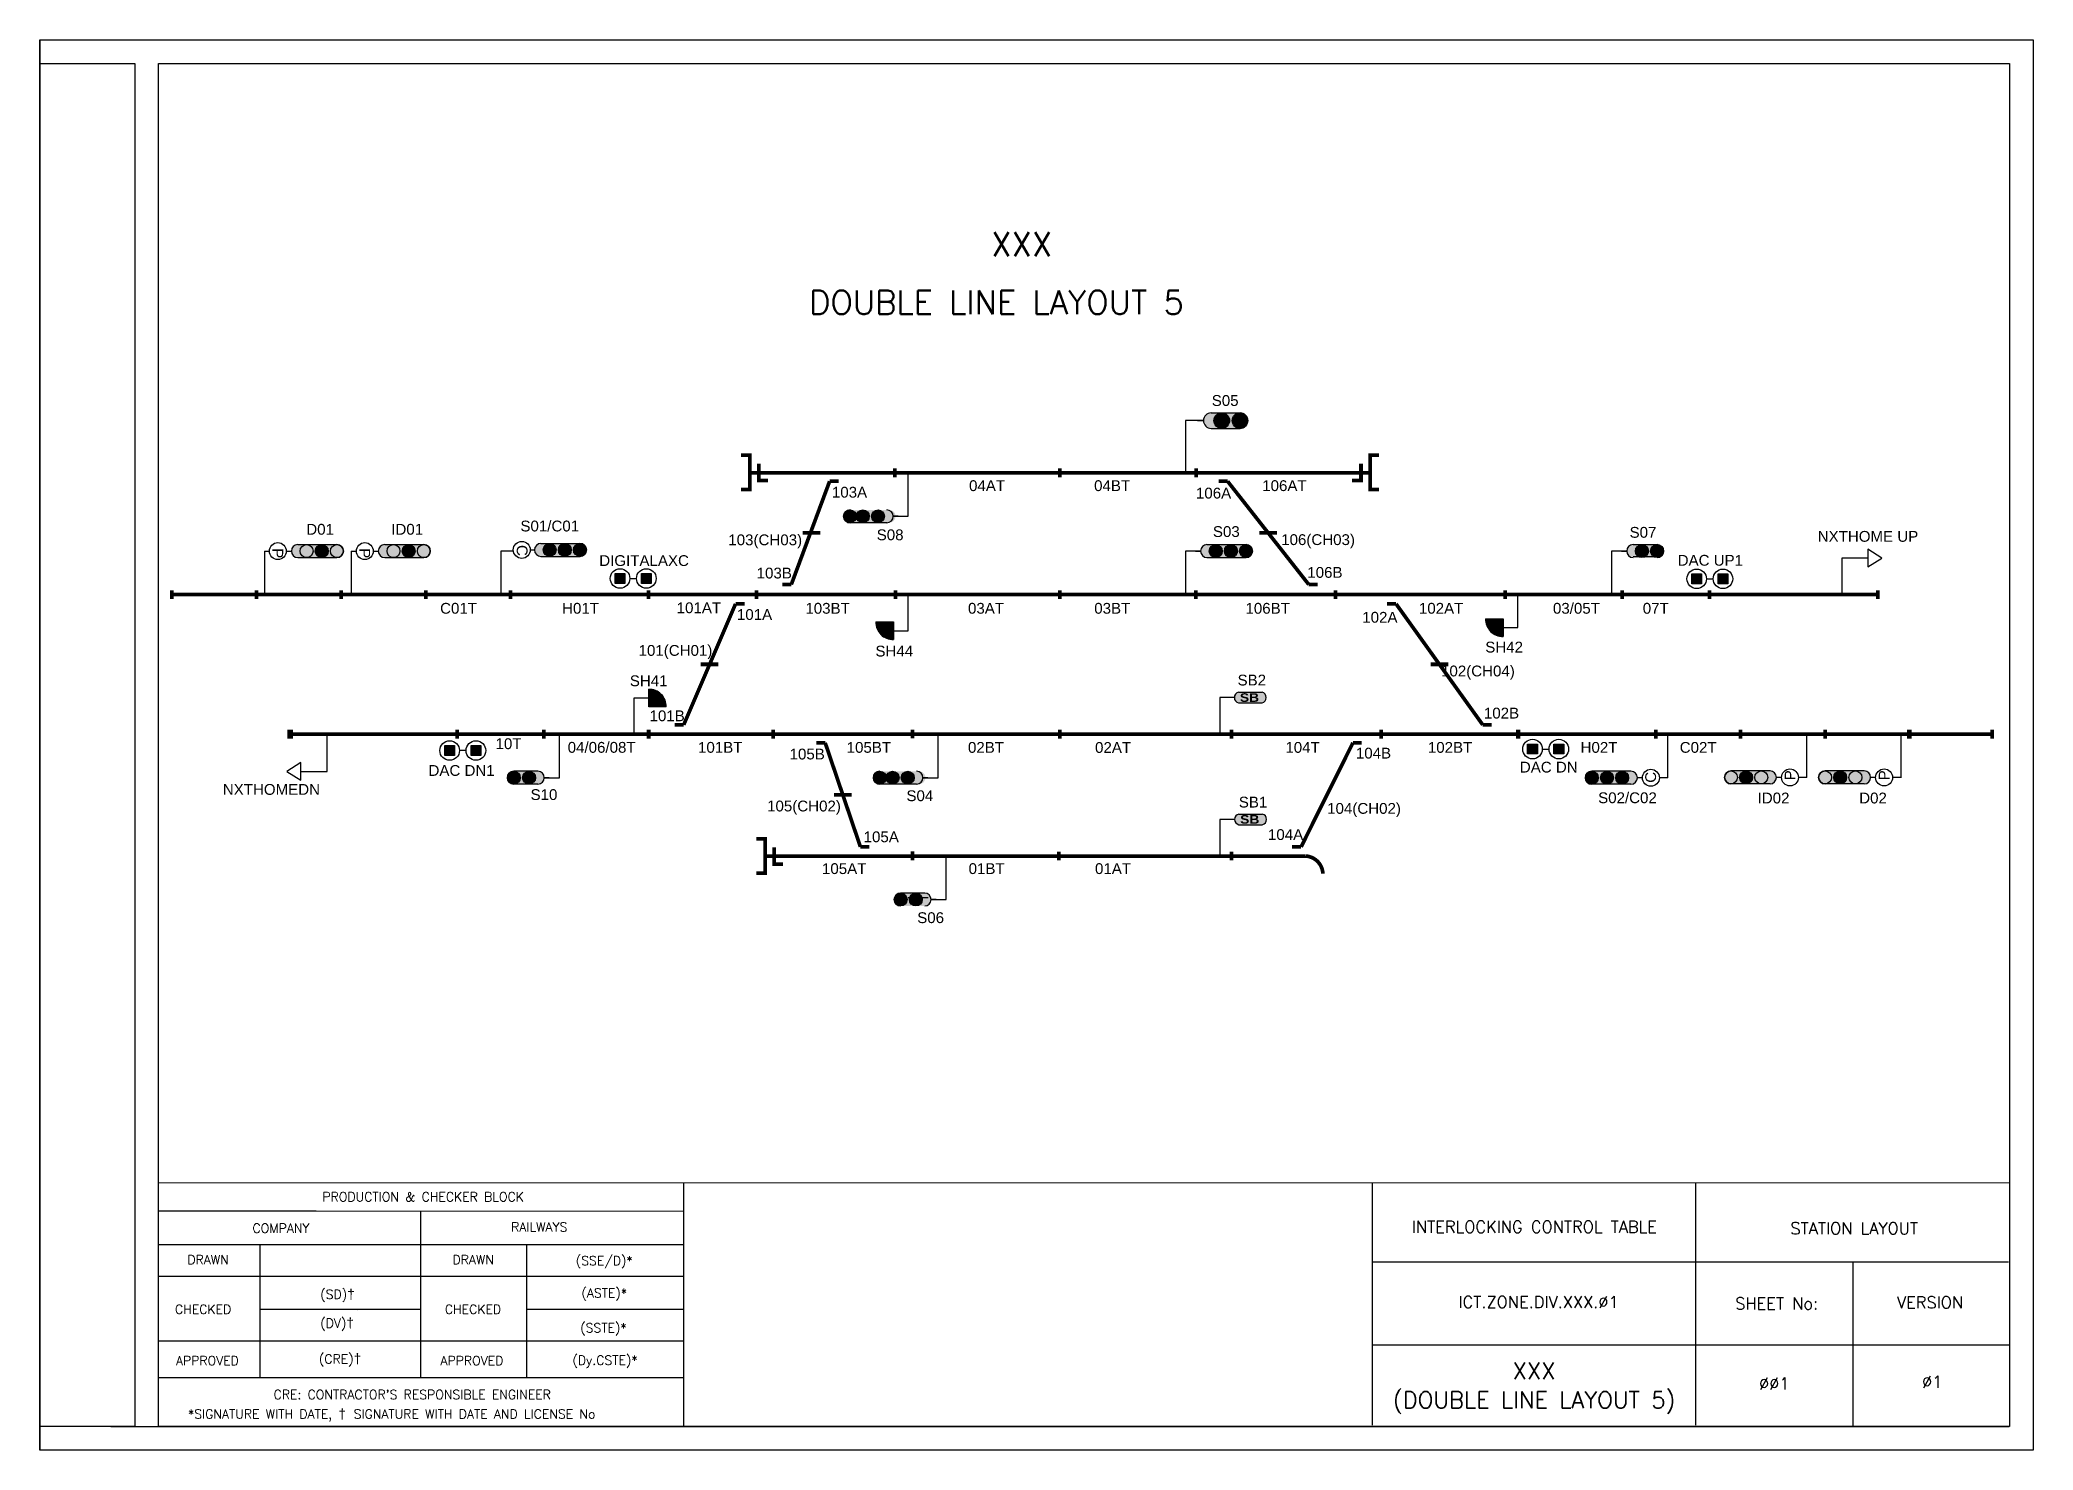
# Model space of a CAD drawing. Header units: inches. Extents: x -19 to 1640, y 43 to 732.
# Drawn here: x 1213.5 to 1633.5, y 430.8 to 727.8 of the extents above; entities that cross this region are included whole.
import ezdxf
from ezdxf.enums import TextEntityAlignment as Align

# ---------------------------------------------------------------- set-up
doc = ezdxf.new("R2010")
doc.units = ezdxf.units.IN
doc.header["$MEASUREMENT"] = 0
doc.layers.add('DIM', color=7, linetype='Continuous')
doc.styles.add('ARIAL', font='arial.ttf')
doc.styles.add('ROMANS', font='romans.shx', dxfattribs={"height": 2})

msp = doc.modelspace()

# ---------------------------------------------------------------- texts
at = {"style": 'ROMANS'}
for s, height, p in [('PRODUCTION & CHECKER BLOCK', 1.92, (1294.29, 484.19)), ('COMPANY', 1.92, (1264.33, 477.57)), ('RAILWAYS', 1.92, (1318.74, 477.83)), ('DRAWN', 1.92, (1248.97, 470.95)), ('DRAWN', 1.92, (1304.83, 470.95)), ('(SSE/D)*', 1.92, (1332.44, 470.74)), ('(ASTE)*', 1.92, (1332.44, 463.92)), ('CHECKED', 1.92, (1247.92, 460.5)), ('CHECKED', 1.92, (1304.79, 460.5)), ('(SSTE)*', 1.92, (1332.27, 456.59)), ('APPROVED', 1.92, (1248.82, 449.69)), ('APPROVED', 1.92, (1304.56, 449.69)), ('(Dy.CSTE)*', 1.92, (1332.61, 449.77)), ('XXX', 3.5, (1528.39, 447.54)), ("CRE: CONTRACTOR'S RESPONSIBLE ENGINEER", 1.92, (1291.98, 442.54)), ('(DOUBLE LINE LAYOUT 5)', 3.5, (1528.39, 441.41))]:
    msp.add_text(s, height=height, dxfattribs=at).set_placement(p, align=Align.MIDDLE_CENTER)
at = {"lineweight": -2, "style": 'ROMANS'}
for s, p in [('INTERLOCKING CONTROL TABLE', (1528.43, 477.86)), ('STATION LAYOUT', (1595.82, 477.54)), ('ICT.ZONE.DIV.XXX.Ø1', (1529.32, 462.02)), ('SHEET No:', (1579.49, 461.72)), ('VERSION', (1611.8, 461.95)), ('ØØ1 ', (1579.84, 444.86)), ('Ø1', (1612.26, 445.23))]:
    msp.add_text(s, height=2.5, dxfattribs=at).set_placement(p, align=Align.MIDDLE_CENTER)
at = {"color": 7, "char_height": 4.993, "width": 127.2695, "attachment_point": 1, "style": 'ROMANS'}
for s, insert in [('\\pi57.2152;XXX', (1356.79, 687.31)), ('\\pi18.81668;DOUBLE LINE LAYOUT 5', (1356.79, 675.05))]:
    msp.add_mtext(s, dxfattribs=dict(at, insert=insert))
at = {"char_height": 1.92, "attachment_point": 1, "style": 'ROMANS'}
for s, width, insert in [('(SD){\\fArial|b0|i0|c0|p34;\\H1.08333x;†}', 8.1172, (1272.6, 464.75)), ('(DV){\\fArial|b0|i0|c0|p34;\\H1.08333x;†}', 8.1172, (1272.6, 458.7)), ('(CRE){\\fArial|b0|i0|c0|p34;\\H1.08333x;†}', 8.1172, (1272.31, 451.16)), ('\\pi-5.76,l9.6,t9.6;*SIGNATURE WITH DATE, {\\fArial|b0|i0|c0|p34;\\H1.08333x;†  }SIGNATURE WITH DATE AND LICENSE No', 104.6362, (1240.9, 439.56))]:
    msp.add_mtext_dynamic_manual_height_columns(s, width=width, gutter_width=12.5, heights=[0], dxfattribs=dict(at, insert=insert))
at = {"layer": 'DIM', "color": 5, "char_height": 2.275, "line_spacing_factor": 0.9, "style": 'ARIAL'}
for s, insert, width, attachment_point in [('\\pi3.75962;S05', (1456.69, 653.02), 12.9041, 1), ('\\pi0.44163;04AT', (1408.87, 635.09), 8.284, 1), ('\\pi0.44163;04BT', (1435.22, 635.09), 8.284, 1), ('\\pi-0.33506;106AT', (1471.42, 635.09), 8.284, 1), ('\\pi0.60147;103A', (1379.81, 633.71), 8.284, 1), ('\\pi0.60147;106A', (1456.52, 633.52), 8.284, 1), ('\\pi4.8258;ID01', (1282.74, 625.9), 15.485, 1), ('\\pi0.63111;S01/C01', (1314.15, 626.59), 12.9041, 1), ('103(CH03)', (1358.59, 623.68), 8.284, 1), ('S08', (1395.51, 622.43), 12.9041, 9), ('\\pi3.76816;S03', (1456.92, 625.42), 12.9041, 1), ('106(CH03)', (1475.08, 623.72), 8.284, 1), ('\\pi5.05857;S07', (1543.43, 625.26), 15.485, 1), ('NXTHOME UP', (1588.13, 624.41), 20.9341, 1), ('\\pi-0.32192;DIGITALAXC', (1331.71, 619.31), 17.8821, 1), ('\\pi0.59199;DAC UP1', (1558.03, 619.37), 14.131, 1), ('\\pi0.68838;103B', (1363.87, 616.68), 8.284, 1), ('\\pi0.68838;106B', (1479.9, 616.82), 8.284, 1), ('\\pi0.36714;C01T', (1297.49, 609.26), 8.284, 1), ('\\pi0.41525;H01T', (1323.15, 609.26), 8.284, 1), ('\\pi-0.33506;101AT', (1348.04, 609.37), 8.284, 1), ('\\pi-0.33506;103BT', (1375.16, 609.26), 8.284, 1), ('\\pi0.44163;03AT', (1408.65, 609.26), 8.284, 1), ('\\pi0.44163;03BT', (1435.25, 609.26), 8.284, 1), ('\\pi-0.33506;106BT', (1467.89, 609.26), 8.284, 1), ('\\pi-0.33506;102AT', (1504.44, 609.26), 8.284, 1), ('\\pi-0.70751;03/05T', (1533.05, 609.26), 8.284, 1), ('\\pi1.50154;07T', (1549.77, 609.26), 8.284, 1), ('\\pi0.60147;101A', (1359.8, 607.95), 8.284, 1), ('\\pi0.60147;102A', (1491.57, 607.37), 8.284, 1), ('\\pi0.32214;SH42', (1517.76, 601.09), 8.284, 1), ('\\pi-3.39995;101(CH01)', (1343.08, 600.39), 8.284, 1), ('\\pi0.31516;SH44', (1389.27, 600.25), 8.284, 1), ('\\pi0.53009;SH41', (1337.3, 591.69), 8.284, 7), ('SB2', (1465.89, 591.84), 6.8143, 7), ('102(CH04)', (1524.31, 596.06), 11.2056, 3), ('\\pi0.68838;101B', (1341.3, 586.62), 8.284, 1), ('102B', (1525.22, 587.19), 8.284, 3), ('\\pi-0.23617;10T', (1309.77, 578.44), 4.5944, 7), ('\\pi-2.91655;04/06/08T', (1327.66, 577.67), 8.284, 7), ('\\pi-0.33506;101BT', (1352.54, 577.67), 8.284, 7), ('\\pi-0.33506;105BT', (1383.86, 577.66), 8.284, 7), ('\\pi0.44163;02BT', (1408.64, 577.66), 8.284, 7), ('\\pi0.44163;02AT', (1435.42, 577.64), 8.284, 7), ('\\pi0.72484;104T', (1475.24, 577.66), 8.284, 7), ('\\pi-0.33506;102BT', (1506.32, 577.66), 8.284, 7), ('\\pi1.24365;H02T', (1536.92, 577.66), 9.9408, 7), ('\\pi1.19554;C02T', (1557.86, 577.66), 9.9408, 7), ('\\pi0.68838;105B', (1370.81, 576.26), 8.284, 7), ('104B', (1498.24, 576.45), 8.284, 9), ('DAC DN', (1537.55, 573.5), 14.2771, 9), ('DAC DN1', (1309.36, 572.8), 13.7299, 9), ('NXTHOMEDN', (1272.55, 568.81), 12.9041, 9), ('S10', (1322.57, 567.72), 12.9041, 9), ('105(CH02)', (1366.76, 564.66), 8.284, 7), ('S04', (1401.77, 567.48), 12.9041, 9), ('SB1', (1466.15, 566.14), 6.8143, 7), ('104(CH02)', (1500.31, 564.16), 8.284, 9), ('S02/C02', (1554.23, 567.05), 15.485, 9), ('ID02', (1582.18, 567), 15.485, 9), ('\\pi0.60147;105A', (1386.5, 558.83), 8.284, 7), ('104A', (1479.72, 559.3), 8.284, 9), ('\\pi-0.33506;105AT', (1378.66, 552.13), 8.284, 7), ('\\pi0.44163;01BT', (1408.78, 552.13), 8.284, 7), ('\\pi0.44163;01AT', (1435.41, 552.13), 8.284, 7), ('S06', (1404.04, 541.8), 12.9041, 9)]:
    msp.add_mtext(s, dxfattribs=dict(at, insert=insert, width=width, attachment_point=attachment_point))
at = {"layer": 'DIM', "color": 5, "char_height": 2.275, "width": 15.485, "style": 'ARIAL'}
for s, insert, attachment_point in [('\\pi5.24169;D01', (1264.42, 625.9), 1), ('D02', (1602.7, 567), 9)]:
    msp.add_mtext(s, dxfattribs=dict(at, insert=insert, attachment_point=attachment_point))
at = {"layer": 'DIM', "color": 5, "char_height": 2.275, "width": 5.1185, "attachment_point": 1, "style": 'ARIAL'}
for s, insert, rotation in [('\\pi1.69102;P', (1264.79, 622.47), 270), ('\\pi1.69102;P', (1283.11, 622.47), 270), ('\\pi1.55368;C', (1316.28, 623.01), 270), ('\\pi1.55368;C', (1551.79, 569.83), 90), ('\\pi1.69102;P', (1581.17, 570.21), 90), ('\\pi1.69102;P', (1601, 570.21), 90)]:
    msp.add_mtext(s, dxfattribs=dict(at, insert=insert, rotation=rotation))
at = {"layer": 'DIM', "color": 1, "char_height": 1.82, "width": 2.905, "attachment_point": 9, "line_spacing_factor": 0.9, "style": 'ARIAL'}
for insert in [(1470.42, 588.39), (1470.48, 562.74)]:
    msp.add_mtext('{\\fArial Black|b0|i0|c0|p34;\\C2;SB}', dxfattribs=dict(at, insert=insert))

# ---------------------------------------------------------------- blocks, each defined once
blk = doc.blocks.new('A$C1B685902')
at = {"color": 7}
blk.add_line((0, 297), (0, 0), dxfattribs=at)
for points in [[(0, 297), (420, 297), (420, 0), (0, 0)], [(25, 292), (415, 292), (415, 5), (25, 5)]]:
    blk.add_lwpolyline(points, close=True, dxfattribs=at)
blk.add_lwpolyline([(0, 292), (20, 292), (20, 5), (0, 5)], dxfattribs=at)

# ---------------------------------------------------------------- hatches: boundary and pattern name
at = {"true_color": 0x000000}
h = msp.add_hatch(color=18, dxfattribs=at)
h.dxf.hatch_style = 1
h.paths.add_polyline_path([(1460.34, 649.29, 1), (1460.36, 646.02), (1466.41, 646.02, 1), (1466.38, 649.29)])
h = msp.add_hatch(color=1)
h.dxf.hatch_style = 1
h.paths.add_polyline_path([(1464.2, 647.65, 1), (1460.93, 647.65, 1)])
h = msp.add_hatch(color=2)
h.dxf.hatch_style = 1
h.paths.add_polyline_path([(1464.76, 647.65, 1), (1468.03, 647.65, 1)])
h = msp.add_hatch(color=18, dxfattribs=at)
h.dxf.hatch_style = 1
h.paths.add_polyline_path([(1384.23, 626.14, -1), (1384.25, 628.86), (1392.48, 628.86, -1), (1392.46, 626.14)])
h = msp.add_hatch(color=3)
h.dxf.hatch_style = 1
h.paths.add_polyline_path([(1385.61, 627.5, 1), (1382.88, 627.5, 1)])
h = msp.add_hatch(color=2)
h.dxf.hatch_style = 1
h.paths.add_polyline_path([(1388.3, 627.5, 1), (1385.57, 627.5, 1)])
h = msp.add_hatch(color=1)
h.dxf.hatch_style = 1
h.paths.add_polyline_path([(1388.76, 627.5, 1), (1391.49, 627.5, 1)])
h = msp.add_hatch(color=18, dxfattribs=at)
h.dxf.hatch_style = 1
h.paths.add_polyline_path([(1319.09, 621.78, 1), (1319.11, 619.05), (1327.34, 619.05, 1), (1327.31, 621.78)])
h = msp.add_hatch(color=18, dxfattribs=at)
h.dxf.hatch_style = 1
h.paths.add_polyline_path([(1319.09, 621.78, 1), (1319.11, 619.05), (1327.34, 619.05, 1), (1327.31, 621.78)])
h = msp.add_hatch(color=2)
h.dxf.hatch_style = 1
h.paths.add_polyline_path([(1319.58, 620.42, 1), (1322.3, 620.42, 1)])
h.paths.add_polyline_path([(1328.69, 620.42, 1), (1325.96, 620.42, 1)])
h = msp.add_hatch(color=1)
h.dxf.hatch_style = 1
h.paths.add_polyline_path([(1319.58, 620.42, 1), (1322.3, 620.42, 1)])
h = msp.add_hatch(color=3)
h.dxf.hatch_style = 1
h.paths.add_polyline_path([(1322.77, 620.42, 1), (1325.5, 620.42, 1)])
h = msp.add_hatch(color=2)
h.dxf.hatch_style = 1
h.paths.add_polyline_path([(1322.77, 620.42, 1), (1325.5, 620.42, 1)])
h = msp.add_hatch(color=3)
h.dxf.hatch_style = 1
h.paths.add_polyline_path([(1325.96, 620.42, 1), (1328.69, 620.42, 1)])
h = msp.add_hatch(color=18, dxfattribs=at)
h.dxf.hatch_style = 1
h.paths.add_polyline_path([(1267.87, 621.53, 1), (1267.89, 618.8), (1276.12, 618.8, 1), (1276.1, 621.53)])
h = msp.add_hatch(color=2)
h.dxf.hatch_style = 1
h.paths.add_polyline_path([(1268.36, 620.17, 1), (1271.09, 620.17, 1)])
h.paths.add_polyline_path([(1277.47, 620.17, 1), (1274.75, 620.17, 1)])
h = msp.add_hatch(color=3)
h.dxf.hatch_style = 1
h.paths.add_polyline_path([(1271.55, 620.17, 1), (1274.28, 620.17, 1)])
h = msp.add_hatch(color=18, dxfattribs=at)
h.dxf.hatch_style = 1
h.paths.add_polyline_path([(1286.18, 621.53, 1), (1286.21, 618.8), (1294.43, 618.8, 1), (1294.41, 621.53)])
h = msp.add_hatch(color=2)
h.dxf.hatch_style = 1
h.paths.add_polyline_path([(1286.68, 620.17, 1), (1289.4, 620.17, 1)])
h.paths.add_polyline_path([(1295.79, 620.17, 1), (1293.06, 620.17, 1)])
h = msp.add_hatch(color=3)
h.dxf.hatch_style = 1
h.paths.add_polyline_path([(1289.87, 620.17, 1), (1292.6, 620.17, 1)])
h = msp.add_hatch(color=18, dxfattribs=at)
h.dxf.hatch_style = 1
h.paths.add_polyline_path([(1459.43, 621.53, 1), (1459.45, 618.8), (1467.68, 618.8, 1), (1467.66, 621.53)])
h = msp.add_hatch(color=1)
h.dxf.hatch_style = 1
h.paths.add_polyline_path([(1462.65, 620.17, 1), (1459.93, 620.17, 1)])
h = msp.add_hatch(color=2)
h.dxf.hatch_style = 1
h.paths.add_polyline_path([(1463.12, 620.17, 1), (1465.84, 620.17, 1)])
h = msp.add_hatch(color=3)
h.dxf.hatch_style = 1
h.paths.add_polyline_path([(1466.31, 620.17, 1), (1469.04, 620.17, 1)])
h = msp.add_hatch(color=18, dxfattribs=at)
h.dxf.hatch_style = 1
h.paths.add_polyline_path([(1549.24, 621.53, 1), (1549.26, 618.8), (1554.3, 618.8, 1), (1554.27, 621.53)])
h = msp.add_hatch(color=1)
h.dxf.hatch_style = 1
h.paths.add_polyline_path([(1552.46, 620.17, 1), (1549.73, 620.17, 1)])
h = msp.add_hatch(color=3)
h.dxf.hatch_style = 1
h.paths.add_polyline_path([(1552.92, 620.17, 1), (1555.65, 620.17, 1)])
h = msp.add_hatch(color=5)
h.dxf.hatch_style = 1
h.paths.add_polyline_path([(1336.8, 613.38), (1336.8, 615.45), (1334.74, 615.45), (1334.74, 613.38)])
h = msp.add_hatch(color=5)
h.dxf.hatch_style = 1
h.paths.add_polyline_path([(1342.33, 613.38), (1342.33, 615.45), (1340.28, 615.45), (1340.28, 613.38)])
h = msp.add_hatch(color=5)
h.dxf.hatch_style = 1
h.paths.add_polyline_path([(1563.65, 613.29), (1563.65, 615.36), (1561.6, 615.36), (1561.6, 613.29)])
h = msp.add_hatch(color=5)
h.dxf.hatch_style = 1
h.paths.add_polyline_path([(1569.19, 613.29), (1569.19, 615.36), (1567.13, 615.36), (1567.13, 613.29)])
h = msp.add_hatch(color=256)
h.dxf.hatch_style = 1
h.paths.add_polyline_path([(1389.69, 605.26, 0.432111), (1393.38, 601.55), (1393.38, 605.26)])
h = msp.add_hatch(color=256)
h.dxf.hatch_style = 1
h.paths.add_polyline_path([(1518.16, 605.92, 0.432111), (1521.84, 602.22), (1521.84, 605.92)])
h = msp.add_hatch(color=2)
h.dxf.hatch_style = 1
h.paths.add_polyline_path([(1519.99, 604.28, 1), (1518.75, 604.28, 1)])
h = msp.add_hatch(color=2)
h.dxf.hatch_style = 1
h.paths.add_polyline_path([(1521.56, 604.68, 1), (1520.32, 604.68, 1)])
h = msp.add_hatch(color=2)
h.dxf.hatch_style = 1
h.paths.add_polyline_path([(1391.52, 603.62, 1), (1390.29, 603.62, 1)])
h = msp.add_hatch(color=2)
h.dxf.hatch_style = 1
h.paths.add_polyline_path([(1393.09, 604.02, 1), (1391.86, 604.02, 1)])
h = msp.add_hatch(color=2)
h.dxf.hatch_style = 1
h.paths.add_polyline_path([(1393.09, 602.47, 1), (1391.86, 602.47, 1)])
h = msp.add_hatch(color=2)
h.dxf.hatch_style = 1
h.paths.add_polyline_path([(1521.56, 603.13, 1), (1520.32, 603.13, 1)])
h = msp.add_hatch(color=256)
h.dxf.hatch_style = 1
h.paths.add_polyline_path([(1345.49, 587.36, 0.432111), (1341.81, 591.06), (1341.81, 587.36)])
h = msp.add_hatch(color=2)
h.dxf.hatch_style = 1
h.paths.add_polyline_path([(1343.33, 590.14, 1), (1342.09, 590.14, 1)])
h = msp.add_hatch(color=2)
h.dxf.hatch_style = 1
h.paths.add_polyline_path([(1343.33, 588.59, 1), (1342.09, 588.59, 1)])
h = msp.add_hatch(color=2)
h.dxf.hatch_style = 1
h.paths.add_polyline_path([(1344.9, 588.99, 1), (1343.66, 588.99, 1)])
h = msp.add_hatch(color=256)
h.dxf.hatch_style = 1
h.paths.add_polyline_path([(1466.1, 590.45, 0.79433), (1466.1, 588.21), (1471.04, 588.21, 0.79433), (1471.04, 590.45)])
h = msp.add_hatch(color=5)
h.dxf.hatch_style = 1
h.paths.add_polyline_path([(1298.84, 579.21), (1298.84, 577.14), (1300.89, 577.14), (1300.89, 579.21)])
h = msp.add_hatch(color=5)
h.dxf.hatch_style = 1
h.paths.add_polyline_path([(1304.37, 579.21), (1304.37, 577.14), (1306.43, 577.14), (1306.43, 579.21)])
h = msp.add_hatch(color=5)
h.dxf.hatch_style = 1
h.paths.add_polyline_path([(1527.01, 579.51), (1527.01, 577.44), (1529.07, 577.44), (1529.07, 579.51)])
h = msp.add_hatch(color=5)
h.dxf.hatch_style = 1
h.paths.add_polyline_path([(1532.55, 579.51), (1532.55, 577.44), (1534.61, 577.44), (1534.61, 579.51)])
h = msp.add_hatch(color=18, dxfattribs=at)
h.dxf.hatch_style = 1
h.paths.add_polyline_path([(1318.45, 571.08, 1), (1318.43, 573.81), (1313.39, 573.81, 1), (1313.41, 571.08)])
h = msp.add_hatch(color=3)
h.dxf.hatch_style = 1
h.paths.add_polyline_path([(1314.77, 572.45, 1), (1312.04, 572.45, 1)])
h = msp.add_hatch(color=1)
h.dxf.hatch_style = 1
h.paths.add_polyline_path([(1315.23, 572.45, 1), (1317.96, 572.45, 1)])
h = msp.add_hatch(color=18, dxfattribs=at)
h.dxf.hatch_style = 1
h.paths.add_polyline_path([(1390.5, 571.08, -1), (1390.52, 573.81), (1398.75, 573.81, -1), (1398.73, 571.08)])
h = msp.add_hatch(color=3)
h.dxf.hatch_style = 1
h.paths.add_polyline_path([(1391.87, 572.45, 1), (1389.14, 572.45, 1)])
h = msp.add_hatch(color=2)
h.dxf.hatch_style = 1
h.paths.add_polyline_path([(1394.56, 572.45, 1), (1391.83, 572.45, 1)])
h = msp.add_hatch(color=1)
h.dxf.hatch_style = 1
h.paths.add_polyline_path([(1395.03, 572.45, 1), (1397.75, 572.45, 1)])
h = msp.add_hatch(color=18, dxfattribs=at)
h.dxf.hatch_style = 1
h.paths.add_polyline_path([(1548.78, 571.08, 1), (1548.76, 573.81), (1540.53, 573.81, 1), (1540.55, 571.08)])
h = msp.add_hatch(color=2)
h.dxf.hatch_style = 1
h.paths.add_polyline_path([(1548.29, 572.44, 1), (1545.56, 572.44, 1)])
h.paths.add_polyline_path([(1539.18, 572.44, 1), (1541.9, 572.44, 1)])
h = msp.add_hatch(color=18, dxfattribs=at)
h.dxf.hatch_style = 1
h.paths.add_polyline_path([(1548.78, 571.08, 1), (1548.76, 573.81), (1540.53, 573.81, 1), (1540.55, 571.08)])
h = msp.add_hatch(color=3)
h.dxf.hatch_style = 1
h.paths.add_polyline_path([(1541.9, 572.44, 1), (1539.18, 572.44, 1)])
h = msp.add_hatch(color=3)
h.dxf.hatch_style = 1
h.paths.add_polyline_path([(1545.09, 572.44, 1), (1542.37, 572.44, 1)])
h = msp.add_hatch(color=2)
h.dxf.hatch_style = 1
h.paths.add_polyline_path([(1545.09, 572.44, 1), (1542.37, 572.44, 1)])
h = msp.add_hatch(color=1)
h.dxf.hatch_style = 1
h.paths.add_polyline_path([(1548.29, 572.44, 1), (1545.56, 572.44, 1)])
h = msp.add_hatch(color=18, dxfattribs=at)
h.dxf.hatch_style = 1
h.paths.add_polyline_path([(1578.09, 571.15, 1), (1578.07, 573.88), (1569.84, 573.88, 1), (1569.86, 571.15)])
h = msp.add_hatch(color=2)
h.dxf.hatch_style = 1
h.paths.add_polyline_path([(1577.6, 572.51, 1), (1574.87, 572.51, 1)])
h.paths.add_polyline_path([(1568.49, 572.51, 1), (1571.21, 572.51, 1)])
h = msp.add_hatch(color=3)
h.dxf.hatch_style = 1
h.paths.add_polyline_path([(1574.41, 572.51, 1), (1571.68, 572.51, 1)])
h = msp.add_hatch(color=18, dxfattribs=at)
h.dxf.hatch_style = 1
h.paths.add_polyline_path([(1597.92, 571.15, 1), (1597.9, 573.88), (1589.67, 573.88, 1), (1589.69, 571.15)])
h = msp.add_hatch(color=2)
h.dxf.hatch_style = 1
h.paths.add_polyline_path([(1597.43, 572.51, 1), (1594.7, 572.51, 1)])
h.paths.add_polyline_path([(1588.32, 572.51, 1), (1591.05, 572.51, 1)])
h = msp.add_hatch(color=3)
h.dxf.hatch_style = 1
h.paths.add_polyline_path([(1594.24, 572.51, 1), (1591.51, 572.51, 1)])
h = msp.add_hatch(color=256)
h.dxf.hatch_style = 1
h.paths.add_polyline_path([(1466.16, 564.79, 0.79433), (1466.16, 562.55), (1471.1, 562.55, 0.79433), (1471.1, 564.79)])
h = msp.add_hatch(color=18, dxfattribs=at)
h.dxf.hatch_style = 1
h.paths.add_polyline_path([(1399.96, 545.43, 1), (1399.94, 548.16), (1394.9, 548.16, 1), (1394.92, 545.43)])
h = msp.add_hatch(color=2)
h.dxf.hatch_style = 1
h.paths.add_polyline_path([(1396.27, 546.79, 1), (1393.55, 546.79, 1)])
h = msp.add_hatch(color=1)
h.dxf.hatch_style = 1
h.paths.add_polyline_path([(1396.74, 546.79, 1), (1399.47, 546.79, 1)])

# ---------------------------------------------------------------- linework, layer by layer
at = {"color": 5}
for p, q in [((1458.72, 647.65), (1454.91, 647.65)), ((1454.91, 647.65), (1454.91, 636.66)), ((1457.44, 647.65), (1458.72, 647.65)), ((1396.51, 629.06), (1396.51, 636.66)), ((1396.51, 627.5), (1396.51, 636.66)), ((1393.33, 627.5), (1396.51, 627.5)), ((1394.4, 627.5), (1393.33, 627.5)), ((1260.82, 620.17), (1260.82, 611.01)), ((1260.82, 620.17), (1261.89, 620.17)), ((1265.45, 620.17), (1266.52, 620.17)), ((1279.14, 620.17), (1279.14, 611.01)), ((1279.14, 620.17), (1280.2, 620.17)), ((1283.77, 620.17), (1284.83, 620.17)), ((1313.3, 620.17), (1310.65, 620.17)), ((1313.3, 620.17), (1310.65, 620.17)), ((1310.65, 620.17), (1310.65, 611.01)), ((1310.65, 618.64), (1310.65, 611.01)), ((1316.85, 620.42), (1317.73, 620.42)), ((1316.85, 620.42), (1317.73, 620.42)), ((1458.08, 620.17), (1454.91, 620.17)), ((1454.91, 620.17), (1454.91, 611.01)), ((1457.02, 620.17), (1458.08, 620.17)), ((1547.88, 620.17), (1544.71, 620.17)), ((1544.71, 620.17), (1544.71, 611.01)), ((1546.82, 620.17), (1547.88, 620.17)), ((1598.68, 618.69), (1593.18, 618.69)), ((1593.18, 618.69), (1593.18, 611.01)), ((1598.68, 620.56), (1598.68, 616.83)), ((1601.63, 618.69), (1598.68, 620.56)), ((1598.68, 616.83), (1601.63, 618.69)), ((1337.83, 614.41), (1339.25, 614.41)), ((1564.68, 614.33), (1566.11, 614.33)), ((1396.51, 603.41), (1396.51, 611.01)), ((1524.97, 604.07), (1524.97, 611.01)), ((1393.38, 603.41), (1396.51, 603.41)), ((1521.84, 604.07), (1524.97, 604.07)), ((1338.68, 589.21), (1338.68, 581.61)), ((1341.81, 589.21), (1338.68, 589.21)), ((1465.21, 589.33), (1462.12, 589.33)), ((1462.12, 589.33), (1462.12, 581.65)), ((1274.04, 573.78), (1274.04, 581.46)), ((1322.98, 572.45), (1322.98, 581.61)), ((1402.77, 572.45), (1402.77, 581.61)), ((1556.54, 572.44), (1556.54, 581.61)), ((1556.54, 572.44), (1556.54, 581.61)), ((1585.85, 572.51), (1585.85, 581.67)), ((1605.69, 572.44), (1605.69, 581.6)), ((1268.53, 575.64), (1265.59, 573.78)), ((1268.53, 571.91), (1268.53, 575.64)), ((1303.35, 578.17), (1301.92, 578.17)), ((1530.1, 578.47), (1531.52, 578.47)), ((1265.59, 573.78), (1268.53, 571.91)), ((1268.53, 573.78), (1274.04, 573.78)), ((1319.8, 572.45), (1322.98, 572.45)), ((1320.87, 572.45), (1319.8, 572.45)), ((1399.6, 572.45), (1402.77, 572.45)), ((1400.66, 572.45), (1399.6, 572.45)), ((1551.19, 572.44), (1550.13, 572.44)), ((1551.19, 572.44), (1550.13, 572.44)), ((1556.54, 572.44), (1554.76, 572.44)), ((1580.5, 572.51), (1579.44, 572.51)), ((1585.85, 572.51), (1584.07, 572.51)), ((1600.34, 572.51), (1599.28, 572.51)), ((1605.69, 572.51), (1603.91, 572.51)), ((1465.27, 563.67), (1462.18, 563.67)), ((1462.18, 563.67), (1462.18, 555.99)), ((1404.48, 546.79), (1404.48, 555.95)), ((1401.31, 546.79), (1404.48, 546.79)), ((1402.37, 546.79), (1401.31, 546.79))]:
    msp.add_line(p, q, dxfattribs=at)
for p, q in [((1460.34, 649.29), (1466.41, 649.29)), ((1460.34, 646.02), (1466.41, 646.02)), ((1391.98, 626.14), (1383.73, 626.14)), ((1319.09, 621.78), (1327.34, 621.78)), ((1319.09, 621.78), (1327.34, 621.78)), ((1267.87, 621.53), (1276.12, 621.53)), ((1267.87, 618.8), (1276.12, 618.8)), ((1286.18, 621.53), (1294.43, 621.53)), ((1286.18, 618.8), (1294.43, 618.8)), ((1319.09, 619.05), (1327.34, 619.05)), ((1319.09, 619.05), (1327.34, 619.05)), ((1459.43, 621.53), (1467.68, 621.53)), ((1459.43, 618.8), (1467.68, 618.8)), ((1549.24, 621.53), (1554.3, 621.53)), ((1549.24, 619.03), (1554.3, 619.03)), ((1389.69, 605.26), (1393.38, 605.26)), ((1393.38, 605.26), (1393.38, 601.55)), ((1518.16, 605.92), (1521.84, 605.92)), ((1521.84, 605.92), (1521.84, 602.22)), ((1341.81, 587.36), (1341.81, 591.06)), ((1466.1, 590.45), (1471.04, 590.45)), ((1466.1, 588.21), (1471.04, 588.21)), ((1345.49, 587.36), (1341.81, 587.36)), ((1318.45, 573.81), (1313.39, 573.81)), ((1548.78, 573.81), (1540.53, 573.81)), ((1548.78, 573.81), (1540.53, 573.81)), ((1578.09, 573.88), (1569.84, 573.88)), ((1597.92, 573.88), (1589.67, 573.88)), ((1318.45, 571.08), (1313.39, 571.08)), ((1398.24, 571.08), (1389.99, 571.08)), ((1548.78, 571.08), (1540.53, 571.08)), ((1548.78, 571.08), (1540.53, 571.08)), ((1578.09, 571.15), (1569.84, 571.15)), ((1597.92, 571.15), (1589.67, 571.15)), ((1466.16, 564.79), (1471.1, 564.79)), ((1466.16, 562.55), (1471.1, 562.55)), ((1399.96, 548.16), (1394.9, 548.16)), ((1400.71, 547.18), (1396.5, 547.18)), ((1238.52, 487.11), (1628.5, 487.19)), ((1349.11, 487.19), (1349.11, 435.84)), ((1271.75, 481.13), (1238.51, 481.13)), ((1349.11, 481.12), (1271.75, 481.13)), ((1293.71, 481.13), (1293.71, 446.03)), ((1271.75, 474.09), (1238.51, 474.09)), ((1259.95, 446.03), (1259.95, 474.09)), ((1349.11, 474.08), (1271.75, 474.09)), ((1316.15, 446.03), (1316.15, 474.09)), ((1595.54, 470.46), (1595.54, 435.84)), ((1271.75, 467.42), (1238.51, 467.42)), ((1349.11, 467.41), (1271.75, 467.42)), ((1293.71, 460.44), (1259.95, 460.44)), ((1280.41, 460.29), (1280.41, 460.29)), ((1349.11, 460.44), (1316.15, 460.44)), ((1271.75, 453.78), (1238.51, 453.78)), ((1349.11, 453.77), (1271.75, 453.78)), ((1271.75, 446.03), (1238.51, 446.04)), ((1349.11, 446.03), (1271.75, 446.03))]:
    msp.add_line(p, q)
at = {"lineweight": -2}
for p, q in [((1494.35, 436.12), (1494.35, 487.19)), ((1494.35, 470.46), (1628.32, 470.46)), ((1494.35, 453.01), (1628.5, 453.01))]:
    msp.add_line(p, q, dxfattribs=at)
at = {"linetype": 'Continuous', "lineweight": -2}
for p, q in [((1562.43, 436.12), (1562.43, 487.19)), ((1228.5, 435.84), (1510.5, 435.84)), ((1228.5, 435.84), (1628.5, 435.84))]:
    msp.add_line(p, q, dxfattribs=at)
at = {"color": 5, "const_width": 0.78}
for points in [[(1361.27, 640.38), (1363.16, 640.38)], [(1363.1, 640.77), (1363.1, 632.75)], [(1365.04, 638.55), (1365.04, 634.62)], [(1491.9, 638.55), (1491.9, 634.62)], [(1495.67, 640.38), (1493.78, 640.38)], [(1493.84, 640.77), (1493.84, 632.75)], [(1363.1, 636.66), (1493.84, 636.66)], [(1365.04, 635.01), (1366.93, 635.01)], [(1379.93, 634.87), (1371.86, 613.14)], [(1379.93, 634.87), (1381.82, 634.87)], [(1393.7, 637.59), (1393.7, 635.73)], [(1428.47, 637.59), (1428.47, 635.73)], [(1457.14, 637.59), (1457.14, 635.73)], [(1463.79, 634.87), (1461.9, 634.87)], [(1463.79, 634.87), (1480.88, 613.14)], [(1491.9, 635.01), (1490.01, 635.01)], [(1361.27, 633.14), (1363.16, 633.14)], [(1495.67, 633.14), (1493.78, 633.14)], [(1377.97, 624.01), (1374.25, 624.01)], [(1470.47, 624.01), (1474.19, 624.01)], [(1371.86, 613.14), (1369.97, 613.14)], [(1480.88, 613.14), (1482.76, 613.14)], [(1241.36, 611.93), (1241.36, 610.07)], [(1241.36, 611.01), (1600.77, 611.01)], [(1259.19, 611.94), (1259.19, 610.07)], [(1277.03, 611.94), (1277.03, 610.07)], [(1294.87, 611.94), (1294.87, 610.07)], [(1312.71, 611.94), (1312.71, 610.08)], [(1341.79, 611.94), (1341.79, 610.08)], [(1360.11, 609.06), (1349.19, 583.59)], [(1360.11, 609.06), (1362, 609.06)], [(1364.51, 611.94), (1364.51, 610.08)], [(1393.83, 611.94), (1393.83, 610.08)], [(1428.47, 611.94), (1428.47, 610.08)], [(1457.12, 611.94), (1457.12, 610.08)], [(1486.51, 611.94), (1486.51, 610.08)], [(1499.28, 609.06), (1497.39, 609.06)], [(1499.28, 609.06), (1517.54, 583.59)], [(1522.3, 611.94), (1522.3, 610.08)], [(1546.95, 611.94), (1546.95, 610.08)], [(1565.35, 611.94), (1565.35, 610.08)], [(1600.77, 611.94), (1600.77, 610.08)], [(1356.51, 596.32), (1352.79, 596.32)], [(1506.55, 596.32), (1510.27, 596.32)], [(1349.19, 583.59), (1347.3, 583.59)], [(1517.54, 583.59), (1519.43, 583.59)], [(1266.03, 580.67), (1266.03, 582.54)], [(1266.03, 581.61), (1625.16, 581.6)], [(1266.45, 582.54), (1266.45, 580.67)], [(1301.45, 582.54), (1301.45, 580.68)], [(1319.72, 582.54), (1319.72, 580.68)], [(1341.79, 580.67), (1341.79, 582.54)], [(1341.8, 582.54), (1341.8, 580.68)], [(1368.06, 582.54), (1368.06, 580.68)], [(1379, 579.79), (1377.12, 579.79)], [(1386.42, 557.89), (1379, 579.79)], [(1397.39, 580.72), (1397.39, 582.58)], [(1428.47, 580.67), (1428.47, 582.54)], [(1464.58, 582.54), (1464.58, 580.68)], [(1479.28, 557.89), (1490.19, 579.79)], [(1490.19, 579.79), (1492.07, 579.79)], [(1496.15, 582.54), (1496.15, 580.68)], [(1524.95, 582.54), (1524.95, 580.68)], [(1525.05, 580.67), (1525.05, 582.54)], [(1554.03, 582.54), (1554.03, 580.67)], [(1571.87, 582.54), (1571.87, 580.67)], [(1589.7, 582.54), (1589.7, 580.67)], [(1607.32, 580.67), (1607.32, 582.53)], [(1607.54, 582.54), (1607.54, 580.67)], [(1624.92, 582.53), (1624.92, 580.67)], [(1384.57, 568.84), (1380.85, 568.84)], [(1364.48, 559.57), (1366.37, 559.57)], [(1366.32, 559.96), (1366.32, 551.94)], [(1366.32, 555.95), (1480.27, 555.95)], [(1368.25, 557.75), (1368.25, 553.82)], [(1368.25, 554.21), (1370.14, 554.21)], [(1386.42, 557.89), (1388.3, 557.89)], [(1397.39, 555.07), (1397.39, 556.93)], [(1428.23, 555.02), (1428.23, 556.88)], [(1464.64, 555.02), (1464.64, 556.88)], [(1479.28, 557.89), (1477.39, 557.89)], [(1364.48, 552.33), (1366.37, 552.33)]]:
    msp.add_lwpolyline(points, dxfattribs=at)
at = {"color": 5}
for points in [[(1334.74, 615.45), (1336.8, 615.45), (1336.8, 613.38), (1334.74, 613.38)], [(1340.28, 615.45), (1342.33, 615.45), (1342.33, 613.38), (1340.28, 613.38)], [(1561.6, 615.36), (1563.65, 615.36), (1563.65, 613.29), (1561.6, 613.29)], [(1567.13, 615.36), (1569.19, 615.36), (1569.19, 613.29), (1567.13, 613.29)], [(1300.89, 577.14), (1298.84, 577.14), (1298.84, 579.21), (1300.89, 579.21)], [(1306.43, 577.14), (1304.37, 577.14), (1304.37, 579.21), (1306.43, 579.21)], [(1529.07, 577.44), (1527.01, 577.44), (1527.01, 579.51), (1529.07, 579.51)], [(1534.61, 577.44), (1532.55, 577.44), (1532.55, 579.51), (1534.61, 579.51)]]:
    msp.add_lwpolyline(points, close=True, dxfattribs=at)
at = {"color": 5, "const_width": 0.78}
msp.add_lwpolyline([(1480.27, 555.95, -0.381023), (1483.87, 552.23, -1.188968)], format="xyb", dxfattribs=at)
at = {"color": 1}
for centre, radius in [((1462.56, 647.65), 1.64), ((1390.13, 627.5), 1.36), ((1320.94, 620.42), 1.36), ((1461.29, 620.17), 1.36), ((1551.09, 620.17), 1.36), ((1316.6, 572.45), 1.36), ((1396.39, 572.45), 1.36), ((1546.92, 572.44), 1.36), ((1398.1, 546.79), 1.36)]:
    msp.add_circle(centre, radius, dxfattribs=at)
at = {"color": 2}
for centre, radius in [((1466.4, 647.65), 1.64), ((1386.93, 627.5), 1.36), ((1320.94, 620.42), 1.36), ((1324.13, 620.42), 1.36), ((1327.32, 620.42), 1.36), ((1269.72, 620.17), 1.36), ((1276.11, 620.17), 1.36), ((1288.04, 620.17), 1.36), ((1294.42, 620.17), 1.36), ((1464.48, 620.17), 1.36), ((1519.37, 604.28), 0.616), ((1520.94, 604.68), 0.616), ((1390.9, 603.62), 0.616), ((1392.47, 604.02), 0.616), ((1392.47, 602.47), 0.616), ((1520.94, 603.13), 0.616), ((1342.71, 590.14), 0.616), ((1342.71, 588.59), 0.616), ((1344.28, 588.99), 0.616), ((1393.2, 572.45), 1.36), ((1540.54, 572.44), 1.36), ((1543.73, 572.44), 1.36), ((1546.92, 572.44), 1.36), ((1569.85, 572.51), 1.36), ((1576.23, 572.51), 1.36), ((1589.68, 572.51), 1.36), ((1596.07, 572.51), 1.36), ((1394.91, 546.79), 1.36)]:
    msp.add_circle(centre, radius, dxfattribs=at)
at = {"color": 3}
for centre in [(1384.24, 627.5), (1324.13, 620.42), (1327.32, 620.42), (1272.92, 620.17), (1291.23, 620.17), (1467.67, 620.17), (1554.29, 620.17), (1313.4, 572.45), (1390.51, 572.45), (1540.54, 572.44), (1543.73, 572.44), (1573.04, 572.51), (1592.87, 572.51)]:
    msp.add_circle(centre, 1.36, dxfattribs=at)
at = {"color": 5}
for centre, radius in [((1263.67, 620.17), 1.78), ((1281.99, 620.17), 1.78), ((1315.06, 620.42), 1.78), ((1335.77, 614.41), 2.06), ((1341.31, 614.41), 2.06), ((1562.63, 614.33), 2.06), ((1568.16, 614.33), 2.06), ((1299.87, 578.17), 2.06), ((1305.4, 578.17), 2.06), ((1528.04, 578.47), 2.06), ((1533.58, 578.47), 2.06), ((1552.98, 572.44), 1.78), ((1582.29, 572.51), 1.78), ((1602.12, 572.51), 1.78)]:
    msp.add_circle(centre, radius, dxfattribs=at)
for centre, radius, start, end in [((1460.35, 647.65), 1.64, 90.4377, 269.5623), ((1466.4, 647.65), 1.64, 270.4377, 89.5623), ((1384.24, 627.5), 1.36, 90.4377, 269.5623), ((1391.97, 627.5), 1.36, 270.4377, 89.5623), ((1319.1, 620.42), 1.36, 90.4377, 269.5623), ((1319.1, 620.42), 1.36, 90.4377, 269.5623), ((1327.32, 620.42), 1.36, 270.4377, 89.5623), ((1327.32, 620.42), 1.36, 270.4377, 89.5623), ((1267.88, 620.17), 1.36, 90.4377, 269.5623), ((1276.11, 620.17), 1.36, 270.4377, 89.5623), ((1286.2, 620.17), 1.36, 90.4377, 269.5623), ((1294.42, 620.17), 1.36, 270.4377, 89.5623), ((1459.44, 620.17), 1.36, 90.4377, 269.5623), ((1467.67, 620.17), 1.36, 270.4377, 89.5623), ((1549.25, 620.17), 1.36, 90.4377, 269.5623), ((1554.29, 620.17), 1.36, 270.4377, 89.5623), ((1393.28, 605.14), 3.59, 178.1004, 271.5793), ((1521.74, 605.8), 3.59, 178.1004, 271.5793), ((1341.91, 587.47), 3.59, 358.1004, 91.5793), ((1466.36, 589.33), 1.15, 103.0777, 256.9223), ((1470.78, 589.33), 1.15, 283.0777, 76.9223), ((1313.4, 572.45), 1.36, 90.4377, 269.5623), ((1318.44, 572.45), 1.36, 270.4377, 89.5623), ((1390.51, 572.45), 1.36, 90.4377, 269.5623), ((1398.23, 572.45), 1.36, 270.4377, 89.5623), ((1540.54, 572.44), 1.36, 90.4377, 269.5623), ((1540.54, 572.44), 1.36, 90.4377, 269.5623), ((1548.77, 572.44), 1.36, 270.4377, 89.5623), ((1548.77, 572.44), 1.36, 270.4377, 89.5623), ((1569.85, 572.51), 1.36, 90.4377, 269.5623), ((1578.08, 572.51), 1.36, 270.4377, 89.5623), ((1589.68, 572.51), 1.36, 90.4377, 269.5623), ((1597.91, 572.51), 1.36, 270.4377, 89.5623), ((1466.42, 563.67), 1.15, 103.0777, 256.9223), ((1470.84, 563.67), 1.15, 283.0777, 76.9223), ((1394.91, 546.79), 1.36, 90.4377, 269.5623), ((1399.95, 546.79), 1.36, 270.4377, 89.5623)]:
    msp.add_arc(centre, radius, start, end)

# ---------------------------------------------------------------- block references
msp.add_blockref('A$C1B685902', (1213.52, 430.84))

msp.set_redraw_order([(e.dxf.handle, doc.entitydb.next_handle()) for e in msp.query("TEXT MTEXT ATTDEF DIMENSION ARC_DIMENSION")])  # texts and dimensions are drawn at this point

doc.saveas('drawing.dxf')
